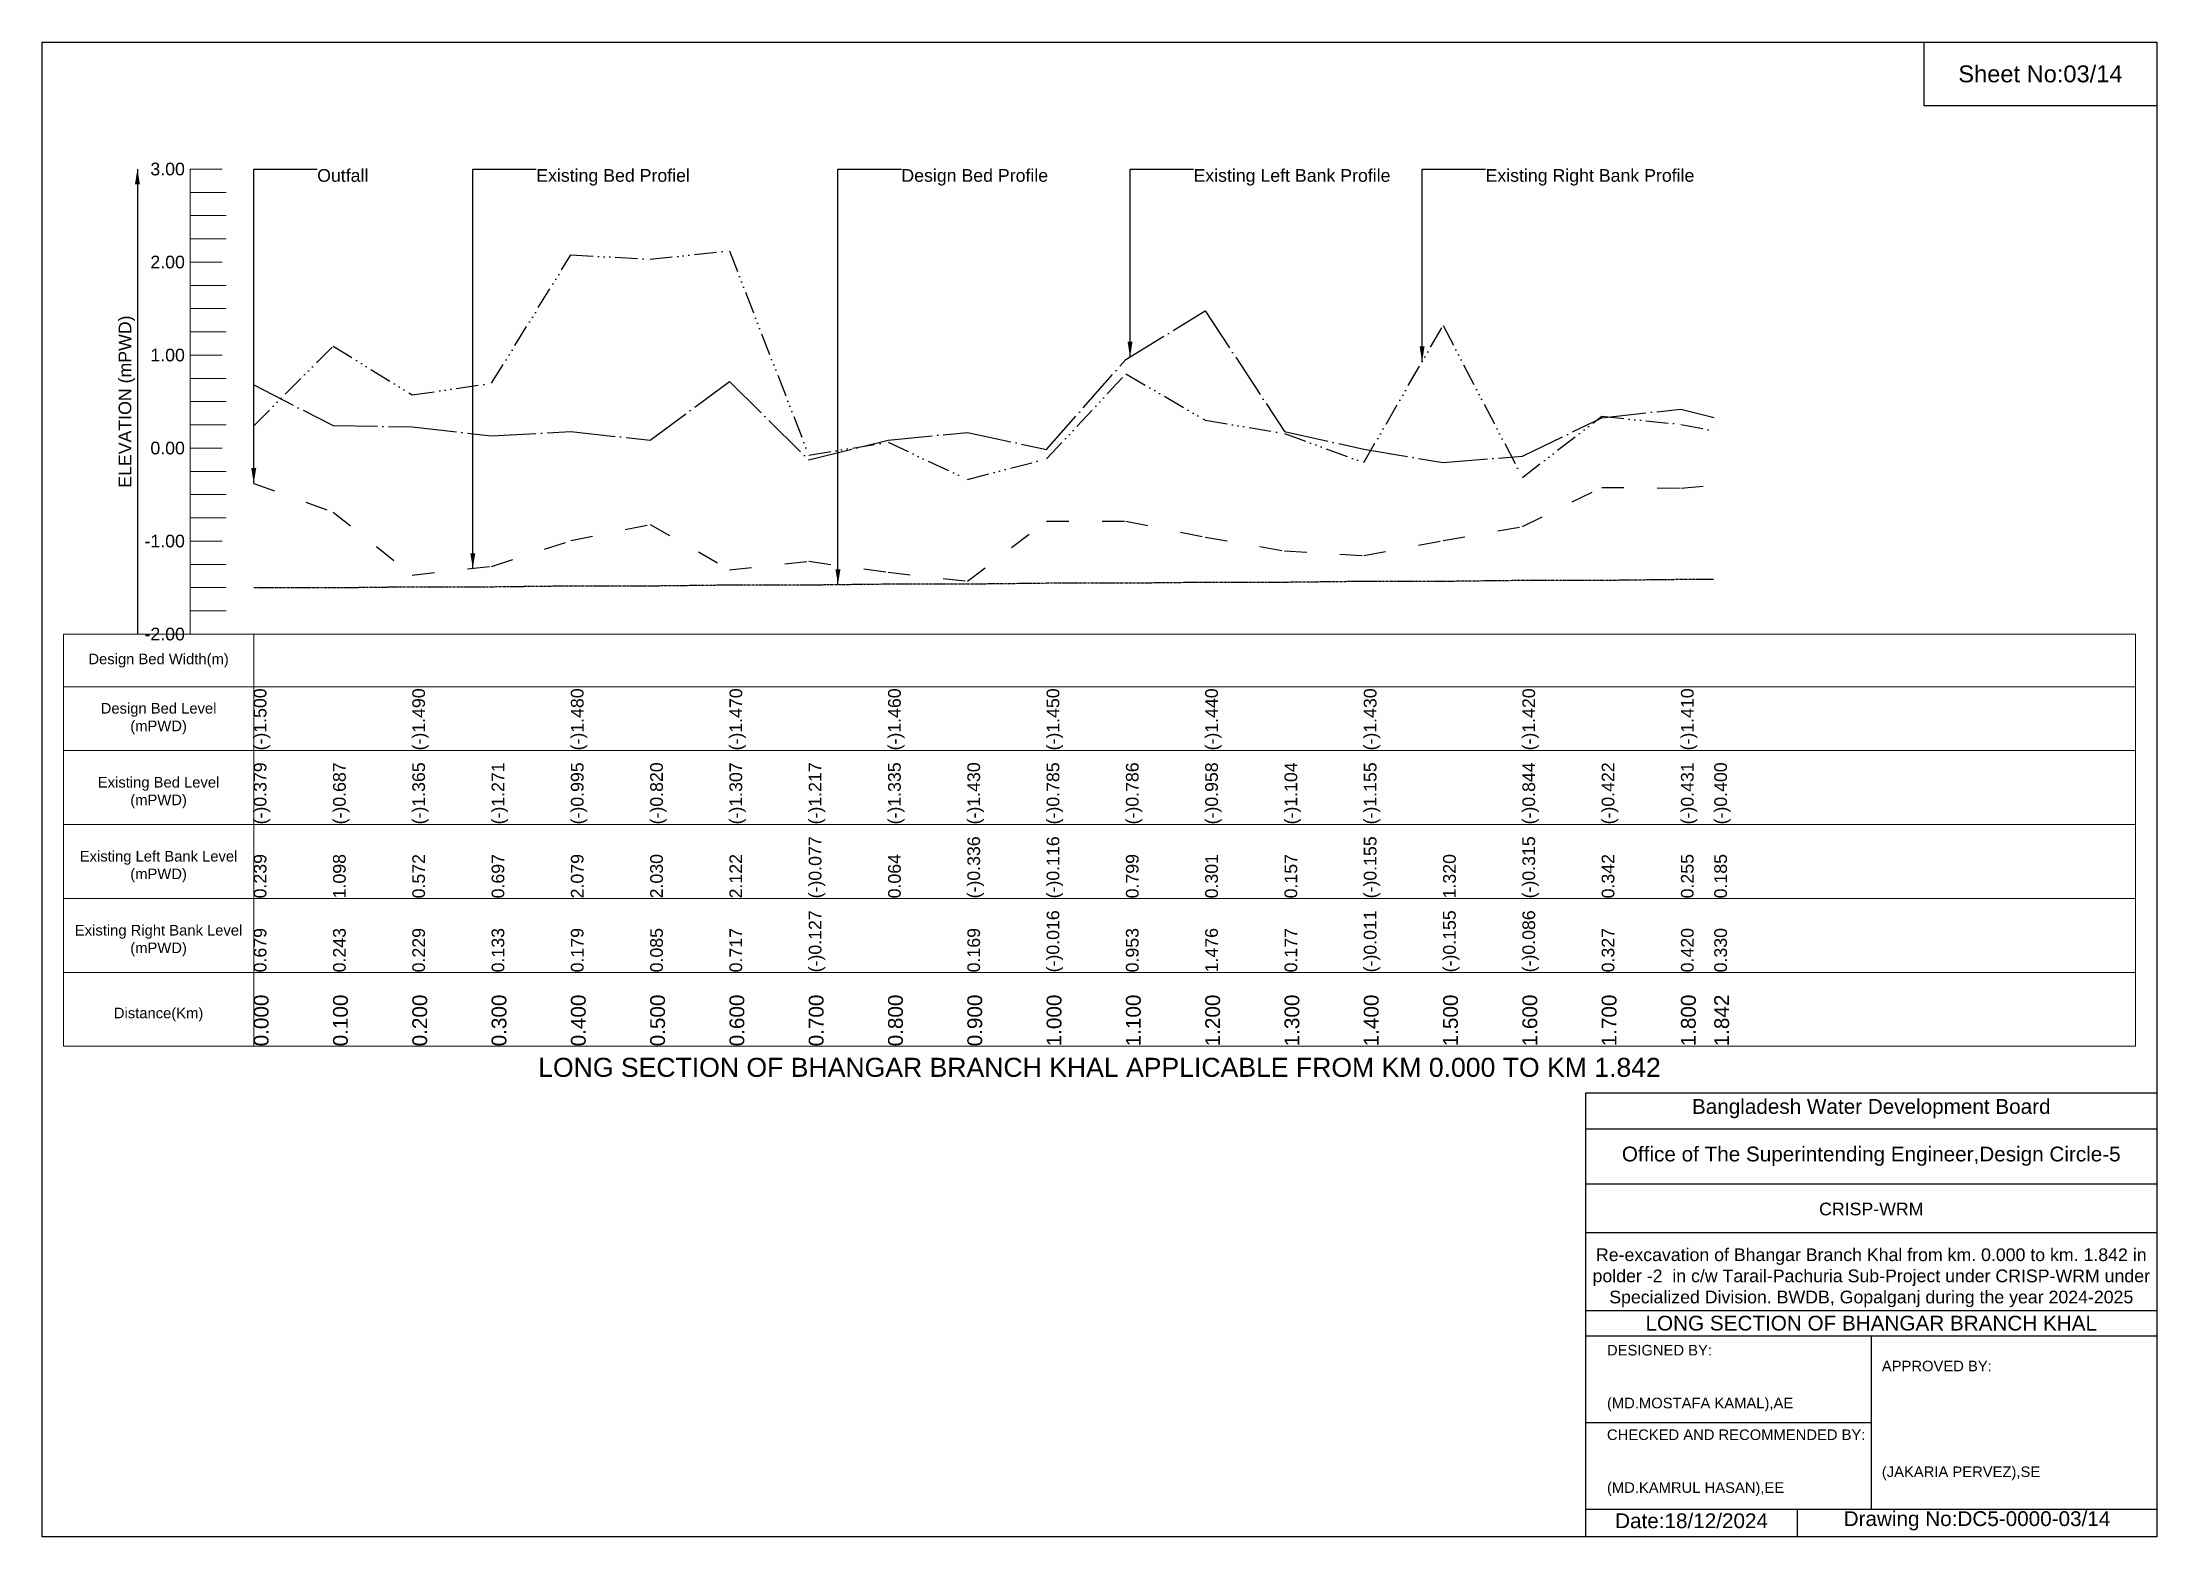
# Model space of a CAD drawing. Header units: inches. Extents: x 91000 to 238000, y -13637 to 0.
# Drawn here: x 120000 to 128000, y -5656 to 0 of the extents above; entities that cross this region are included whole.
import ezdxf

# ---------------------------------------------------------------- set-up
doc = ezdxf.new("R2010")
doc.units = ezdxf.units.IN
doc.header["$LTSCALE"] = 7
doc.header["$MEASUREMENT"] = 0
for name, pattern in [('ACAD_ISO03W100', [30, 12, -18]), ('ACAD_ISO04W100', [30, 24, -3, 0, -3]), ('ACAD_ISO14W100', [24, 12, -3, 0, -3, 0, -3, 0, -3]), ('CENTER', [2, 1.25, -0.25, 0.25, -0.25])]:
    doc.linetypes.add(name, pattern=pattern)
for name, color, linetype, lineweight in [('Design Bed Level Long Section', 7, 'CENTER', 25), ('Existing Bed Level for Long Section', 7, 'ACAD_ISO03W100', 25), ('Existing Left Bank of Long section', 7, 'ACAD_ISO04W100', 25), ('Existing Right Bank of Long Section', 7, 'ACAD_ISO14W100', 25), ('Long Section Border', 7, 'Continuous', 9), ('Long Section Labels', 7, 'Continuous', 9), ('Vscale for Long Section', 7, 'Continuous', 9)]:
    doc.layers.add(name, color=color, linetype=linetype, lineweight=lineweight)
doc.styles.get("Standard").update_dxf_attribs({"font": 'arial.ttf'})
doc.dimstyles.get("Standard").update_dxf_attribs({"dimtxt": 0.18, "dimasz": 0.18, "dimexe": 0.18, "dimexo": 0.0625, "dimgap": 0.09, "dimtad": 0, "dimtih": 1, "dimtoh": 1, "dimdec": 4, "dimzin": 0, "dimdsep": 46, "dimtxsty": 'Standard', "dimcen": 0.09, "dimadec": 0, "dimazin": 0, "dimtfac": 1, "dimtdec": 4, "dimtofl": 0, "dimtmove": 0, "dimatfit": 3, "dimfxl": 1, "dimtolj": 1, "dimtzin": 0, "dimarcsym": 0})

msp = doc.modelspace()

# ---------------------------------------------------------------- texts
at = {"attachment_point": 5}
for s, insert, char_height in [('Sheet No:03/14', (127560, -120), 64), ('Bangladesh Water Development Board', (126920, -4036), 56), ('Office of The Superintending Engineer,Design Circle-5', (126920, -4216), 56)]:
    msp.add_mtext(s, dxfattribs=dict(at, insert=insert, char_height=char_height))
for s, insert, char_height, width, attachment_point in [('CRISP-WRM', (126920, -4416), 48, 2240, 5), ('Re-excavation of Bhangar Branch Khal from km. 0.000 to km. 1.842 in polder -2  in c/w Tarail-Pachuria Sub-Project under CRISP-WRM under Specialized Division. BWDB, Gopalganj during the year 2024-2025', (126920, -4676), 48, 2160, 5), ('LONG SECTION OF BHANGAR BRANCH KHAL', (126920, -4848), 56, 2240, 5), ('DESIGNED BY:^J^J^J(MD.MOSTAFA KAMAL),AE', (125920, -5056), 40, 1120, 4), ('APPROVED BY:^J^J^J^J^J^J(JAKARIA PERVEZ),SE', (126960, -5216), 40, 1120, 4), ('CHECKED AND RECOMMENDED BY:^J^J^J(MD.KAMRUL HASAN),EE', (125920, -5376), 40, 1120, 4), ('Date:18/12/2024', (126240, -5596), 56, 1120, 5), ('Drawing No:DC5-0000-03/14', (127320, -5596), 56, 1760, 5)]:
    msp.add_mtext(s, dxfattribs=dict(insert=insert, char_height=char_height, width=width, attachment_point=attachment_point))
at = {"layer": 'Long Section Border', "attachment_point": 5}
for s, insert, char_height in [('Design Bed Width(m)', (120440, -2340), 40), ('Design Bed Level^J(mPWD)', (120440, -2560), 40), ('Existing Bed Level^J(mPWD)', (120440, -2840), 40), ('Existing Left Bank Level^J(mPWD)', (120440, -3120), 40), ('Existing Right Bank Level^J(mPWD)', (120440, -3400), 40), ('Distance(Km)', (120440, -3680), 40), ('LONG SECTION OF BHANGAR BRANCH KHAL APPLICABLE FROM KM 0.000 TO KM 1.842', (124000, -3880), 72)]:
    msp.add_mtext(s, dxfattribs=dict(at, insert=insert, char_height=char_height))
at = {"layer": 'Long Section Labels', "char_height": 48, "attachment_point": 1}
for s, insert in [('Outfall', (121040, -480)), ('Existing Bed Profiel', (121868.9, -480)), ('Design Bed Profile', (123250.4, -480)), ('Existing Left Bank Profile', (124355.6, -480)), ('Existing Right Bank Profile', (125460.6, -480))]:
    msp.add_mtext(s, dxfattribs=dict(at, insert=insert))
at = {"layer": 'Vscale for Long Section', "char_height": 48, "attachment_point": 6}
for s, insert in [('3.00', (120539.5, -480)), ('2.00', (120539.5, -832)), ('1.00', (120539.5, -1184)), ('0.00', (120539.5, -1536)), ('-1.00', (120539.5, -1888)), ('-2.00', (120539.5, -2240))]:
    msp.add_mtext(s, dxfattribs=dict(at, insert=insert))
at = {"layer": 'Vscale for Long Section', "rotation": 90}
for s, insert, char_height, attachment_point in [('ELEVATION (mPWD)', (120320, -1360), 48, 5), ('(-)1.500', (120800, -2680), 48, 1), ('(-)1.500', (120800, -2680), 48, 1), ('(-)1.490', (121400, -2680), 48, 1), ('(-)1.490', (121400, -2680), 48, 1), ('(-)1.480', (122000, -2680), 48, 1), ('(-)1.480', (122000, -2680), 48, 1), ('(-)1.470', (122600, -2680), 48, 1), ('(-)1.470', (122600, -2680), 48, 1), ('(-)1.460', (123200, -2680), 48, 1), ('(-)1.460', (123200, -2680), 48, 1), ('(-)1.450', (123800, -2680), 48, 1), ('(-)1.450', (123800, -2680), 48, 1), ('(-)1.440', (124400, -2680), 48, 1), ('(-)1.440', (124400, -2680), 48, 1), ('(-)1.430', (125000, -2680), 48, 1), ('(-)1.430', (125000, -2680), 48, 1), ('(-)1.420', (125600, -2680), 48, 1), ('(-)1.420', (125600, -2680), 48, 1), ('(-)1.410', (126200, -2680), 48, 1), ('(-)1.410', (126200, -2680), 48, 1), ('(-)0.379', (120800, -2960), 48, 1), ('(-)0.687', (121100, -2960), 48, 1), ('(-)1.365', (121400, -2960), 48, 1), ('(-)1.271', (121700, -2960), 48, 1), ('(-)0.995', (122000, -2960), 48, 1), ('(-)0.995', (122000, -2960), 48, 1), ('(-)0.820', (122300, -2960), 48, 1), ('(-)1.307', (122600, -2960), 48, 1), ('(-)1.217', (122900, -2960), 48, 1), ('(-)1.335', (123200, -2960), 48, 1), ('(-)1.430', (123500, -2960), 48, 1), ('(-)0.785', (123800, -2960), 48, 1), ('(-)0.786', (124100, -2960), 48, 1), ('(-)0.958', (124400, -2960), 48, 1), ('(-)1.104', (124700, -2960), 48, 1), ('(-)1.155', (125000, -2960), 48, 1), ('(-)0.844', (125600, -2960), 48, 1), ('(-)0.422', (125900, -2960), 48, 1), ('(-)0.431', (126200, -2960), 48, 1), ('(-)0.400', (126326, -2960), 48, 1), ('(-)0.077', (122900, -3240), 48, 1), ('(-)0.336', (123500, -3240), 48, 1), ('(-)0.116', (123800, -3240), 48, 1), ('(-)0.155', (125000, -3240), 48, 1), ('(-)0.315', (125600, -3240), 48, 1), ('0.239', (120800, -3240), 48, 1), ('1.098', (121100, -3240), 48, 1), ('0.572', (121400, -3240), 48, 1), ('0.697', (121700, -3240), 48, 1), ('2.079', (122000, -3240), 48, 1), ('2.030', (122300, -3240), 48, 1), ('2.122', (122600, -3240), 48, 1), ('0.064', (123200, -3240), 48, 1), ('0.799', (124100, -3240), 48, 1), ('0.301', (124400, -3240), 48, 1), ('0.157', (124700, -3240), 48, 1), ('1.320', (125300, -3240), 48, 1), ('0.342', (125900, -3240), 48, 1), ('0.255', (126200, -3240), 48, 1), ('0.185', (126326, -3240), 48, 1), ('0.679', (120800, -3520), 48, 1), ('0.243', (121100, -3520), 48, 1), ('0.229', (121400, -3520), 48, 1), ('0.133', (121700, -3520), 48, 1), ('0.179', (122000, -3520), 48, 1), ('0.085', (122300, -3520), 48, 1), ('0.085', (122300, -3520), 48, 1), ('0.717', (122600, -3520), 48, 1), ('(-)0.127', (122900, -3520), 48, 1), ('0.169', (123500, -3520), 48, 1), ('(-)0.016', (123800, -3520), 48, 1), ('0.953', (124100, -3520), 48, 1), ('1.476', (124400, -3520), 48, 1), ('0.177', (124700, -3520), 48, 1), ('(-)0.011', (125000, -3520), 48, 1), ('(-)0.155', (125300, -3520), 48, 1), ('(-)0.086', (125600, -3520), 48, 1), ('0.327', (125900, -3520), 48, 1), ('0.420', (126200, -3520), 48, 1), ('0.330', (126326, -3520), 48, 1), ('0.000', (120800, -3800), 56, 1), ('0.100', (121100, -3800), 56, 1), ('0.200', (121400, -3800), 56, 1), ('0.300', (121700, -3800), 56, 1), ('0.400', (122000, -3800), 56, 1), ('0.500', (122300, -3800), 56, 1), ('0.600', (122600, -3800), 56, 1), ('0.700', (122900, -3800), 56, 1), ('0.800', (123200, -3800), 56, 1), ('0.900', (123500, -3800), 56, 1), ('1.000', (123800, -3800), 56, 1), ('1.100', (124100, -3800), 56, 1), ('1.200', (124400, -3800), 56, 1), ('1.300', (124700, -3800), 56, 1), ('1.400', (125000, -3800), 56, 1), ('1.500', (125300, -3800), 56, 1), ('1.600', (125600, -3800), 56, 1), ('1.700', (125900, -3800), 56, 1), ('1.800', (126200, -3800), 56, 1), ('1.842', (126326, -3800), 56, 1)]:
    msp.add_mtext(s, dxfattribs=dict(at, insert=insert, char_height=char_height, attachment_point=attachment_point))

# ---------------------------------------------------------------- linework, layer by layer
for points in [[(120000, 0), (128000, 0), (128000, -5656), (120000, -5656)], [(127120, 0), (128000, 0), (128000, -240), (127120, -240)]]:
    msp.add_lwpolyline(points, close=True)
for points in [[(125840, -5656), (125840, -3976), (128000, -3976)], [(125840, -4112), (128000, -4112)], [(125840, -4320), (128000, -4320)], [(125840, -4504), (128000, -4504)], [(125840, -4800), (128000, -4800)], [(125840, -4896), (128000, -4896)], [(126920, -4896), (126920, -5552)], [(125840, -5224), (126920, -5224)], [(125840, -5552), (128000, -5552)], [(126640, -5552), (126640, -5656)]]:
    msp.add_lwpolyline(points)
at = {"layer": 'Design Bed Level Long Section'}
msp.add_lwpolyline([(120800, -2064), (121100, -2064), (121400, -2060.5), (121700, -2060.5), (122000, -2057), (122300, -2057), (122600, -2053.4), (122900, -2053.4), (123200, -2049.9), (123500, -2049.9), (123800, -2046.4), (124100, -2046.4), (124400, -2042.9), (124700, -2042.9), (125000, -2039.4), (125300, -2039.4), (125600, -2035.8), (125900, -2035.8), (126200, -2032.3), (126326, -2032.3)], dxfattribs=at)
at = {"layer": 'Existing Bed Level for Long Section'}
msp.add_lwpolyline([(120800, -1669.4), (121100, -1777.8), (121400, -2016.5), (121700, -1983.4), (122000, -1886.2), (122300, -1824.6), (122600, -1996.1), (122900, -1964.4), (123200, -2005.9), (123500, -2039.4), (123800, -1812.3), (124100, -1812.7), (124400, -1873.2), (124700, -1924.6), (125000, -1942.6), (125300, -1886.2), (125600, -1833.1), (125900, -1684.5), (126200, -1687.7), (126326, -1676.8)], dxfattribs=at)
at = {"layer": 'Existing Left Bank of Long section'}
msp.add_lwpolyline([(120800, -1297), (121100, -1450.5), (121400, -1455.4), (121700, -1489.2), (122000, -1473), (122300, -1506.1), (122600, -1283.6), (122900, -1580.7), (123200, -1506.1), (123500, -1476.5), (123800, -1541.6), (124100, -1200.5), (124400, -1016.4), (124700, -1473.7), (125000, -1539.9), (125300, -1590.6), (125600, -1566.3), (125900, -1420.9), (126200, -1388.2), (126326, -1419.8)], dxfattribs=at)
at = {"layer": 'Existing Right Bank of Long Section'}
msp.add_lwpolyline([(120800, -1451.9), (121100, -1149.5), (121400, -1334.7), (121700, -1290.7), (122000, -804.2), (122300, -821.4), (122600, -789.1), (122900, -1563.1), (123200, -1513.5), (123500, -1654.3), (123800, -1576.8), (124100, -1254.8), (124400, -1430), (124700, -1480.7), (125000, -1590.6), (125300, -1071.4), (125600, -1646.9), (125900, -1415.6), (126200, -1446.2), (126326, -1470.9)], dxfattribs=at)
at = {"layer": 'Long Section Border'}
msp.add_lwpolyline([(120080, -2240), (127920, -2240), (127920, -3800), (120080, -3800)], close=True, dxfattribs=at)
for points in [[(120800, -2240), (120800, -3800)], [(120080, -2440), (127920, -2440)], [(120080, -2680), (127920, -2680)], [(120080, -2960), (127920, -2960)], [(120080, -3240), (127920, -3240)], [(120080, -3520), (127920, -3520)]]:
    msp.add_lwpolyline(points, dxfattribs=at)
at = {"layer": 'Vscale for Long Section'}
for points in [[(120560, -2240), (120560, -1888), (120560, -1536), (120560, -1184), (120560, -832), (120560, -480)], [(120560, -480), (120680, -480)], [(120560, -568), (120696, -568)], [(120560, -656), (120696, -656)], [(120560, -744), (120696, -744)], [(120560, -832), (120680, -832)], [(120560, -920), (120696, -920)], [(120560, -1008), (120696, -1008)], [(120560, -1096), (120696, -1096)], [(120560, -1184), (120680, -1184)], [(120560, -1272), (120696, -1272)], [(120560, -1360), (120696, -1360)], [(120560, -1448), (120696, -1448)], [(120560, -1536), (120680, -1536)], [(120560, -1624), (120696, -1624)], [(120560, -1712), (120696, -1712)], [(120560, -1800), (120696, -1800)], [(120560, -1888), (120680, -1888)], [(120560, -1976), (120696, -1976)], [(120560, -2064), (120696, -2064)], [(120560, -2152), (120696, -2152)], [(120560, -2240), (120680, -2240)]]:
    msp.add_lwpolyline(points, dxfattribs=at)

msp.set_redraw_order([(e.dxf.handle, doc.entitydb.next_handle()) for e in msp.query("TEXT MTEXT ATTDEF DIMENSION ARC_DIMENSION")])  # texts and dimensions are drawn at this point

# ---------------------------------------------------------------- leaders
at = {"layer": 'Long Section Labels', "annotation_type": 0, "has_hookline": 1, "hookline_direction": 0}
for points, text_width in [([(120800, -1669.4), (120800, -480), (121039.9, -480)], 185.8), ([(121628.9, -1991.2), (121628.9, -480), (121868.8, -480)], 571.4), ([(123010.4, -2052.1), (123010.4, -480), (123250.3, -480)], 547.4), ([(124115.6, -1191), (124115.6, -480), (124355.5, -480)], 737.4), ([(125220.6, -1208.7), (125220.6, -480), (125460.5, -480)], 782)]:
    msp.add_leader(points, dimstyle='Standard', override={"dimasz": 57.6}, dxfattribs=dict(at, text_width=text_width))
at = {"layer": 'Vscale for Long Section'}
msp.add_leader([(120360, -480), (120360, -2240)], dimstyle='Standard', override={"dimasz": 57.6}, dxfattribs=at)

doc.saveas('drawing.dxf')
